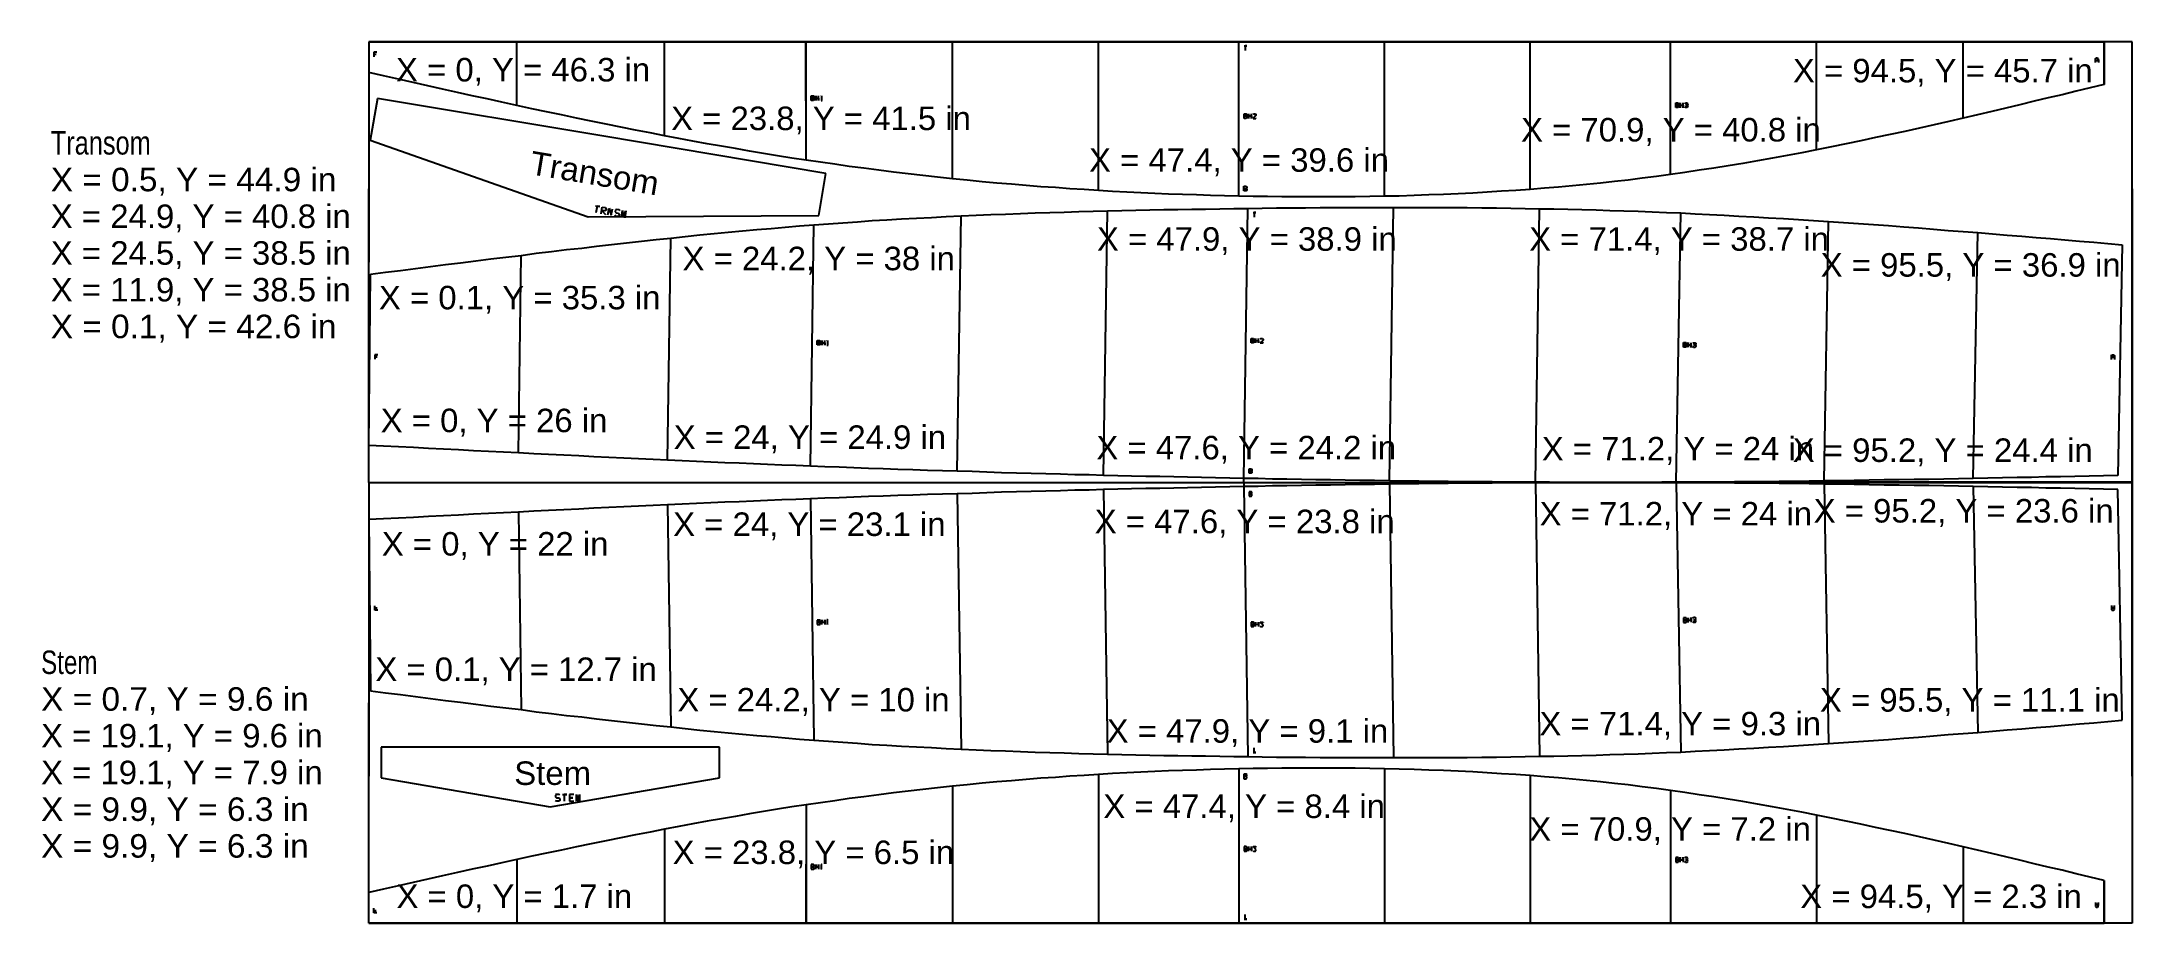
# Model space of a CAD drawing. Extents: x -18 to 96, y 0 to 48.
import ezdxf
from ezdxf.enums import TextEntityAlignment as Align

# ---------------------------------------------------------------- set-up
doc = ezdxf.new("R2010")
doc.units = 0
doc.layers.get('0').update_dxf_attribs({"linetype": 'CONTINUOUS'})
doc.styles.get("Standard").update_dxf_attribs({"font": 'ARIAL.SHX'})

msp = doc.modelspace()

# ---------------------------------------------------------------- texts
at = {"color": 7, "linetype": 'CONTINUOUS'}
for s, p, p2 in [('X = 0, Y = 46.3 in', (1.49, 45.84), (15.33, 45.84)), ('X = 94.5, Y = 45.7 in', (77.54, 45.79), (93.86, 45.79)), ('X = 23.8, Y = 41.5 in', (16.47, 43.19), (32.79, 43.19)), ('X = 70.9, Y = 40.8 in', (62.74, 42.57), (79.06, 42.57)), ('Transom', (-17.3, 41.86), (-11.86, 41.86)), ('X = 47.4, Y = 39.6 in', (39.22, 40.92), (55.55, 40.92)), ('X = 0.5, Y = 44.9 in', (-17.3, 39.86), (-1.75, 39.86)), ('X = 24.9, Y = 40.8 in', (-17.3, 37.86), (-0.97, 37.86)), ('X = 47.9, Y = 38.9 in', (39.65, 36.62), (55.97, 36.62)), ('X = 71.4, Y = 38.7 in', (63.18, 36.62), (79.5, 36.62)), ('X = 24.5, Y = 38.5 in', (-17.3, 35.86), (-0.97, 35.86)), ('X = 24.2, Y = 38 in', (17.09, 35.56), (31.92, 35.56)), ('X = 95.5, Y = 36.9 in', (79.05, 35.21), (95.38, 35.21)), ('X = 11.9, Y = 38.5 in', (-17.3, 33.86), (-0.97, 33.86)), ('X = 0.1, Y = 35.3 in', (0.56, 33.43), (15.89, 33.43)), ('X = 0.1, Y = 42.6 in', (-17.3, 31.86), (-1.75, 31.86)), ('X = 0, Y = 26 in', (0.66, 26.74), (13, 26.74)), ('X = 24, Y = 24.9 in', (16.61, 25.83), (31.44, 25.83)), ('X = 47.6, Y = 24.2 in', (39.62, 25.26), (55.94, 25.26)), ('X = 71.2, Y = 24 in', (63.87, 25.2), (78.69, 25.2)), ('X = 95.2, Y = 24.4 in', (77.53, 25.12), (93.86, 25.12)), ('X = 71.2, Y = 24 in', (63.75, 21.66), (78.58, 21.66)), ('X = 95.2, Y = 23.6 in', (78.67, 21.82), (95, 21.82)), ('X = 24, Y = 23.1 in', (16.58, 21.09), (31.41, 21.09)), ('X = 47.6, Y = 23.8 in', (39.53, 21.24), (55.86, 21.24)), ('X = 0, Y = 22 in', (0.72, 20.02), (13.06, 20.02)), ('Stem', (-17.83, 13.57), (-14.76, 13.57)), ('X = 0.1, Y = 12.7 in', (0.37, 13.19), (15.69, 13.19)), ('X = 0.7, Y = 9.6 in', (-17.83, 11.57), (-3.26, 11.57)), ('X = 24.2, Y = 10 in', (16.81, 11.53), (31.63, 11.53)), ('X = 95.5, Y = 11.1 in', (79.01, 11.52), (95.33, 11.52)), ('X = 71.4, Y = 9.3 in', (63.74, 10.23), (79.07, 10.23)), ('X = 19.1, Y = 9.6 in', (-17.83, 9.57), (-2.5, 9.57)), ('X = 47.9, Y = 9.1 in', (40.18, 9.83), (55.51, 9.83)), ('X = 19.1, Y = 7.9 in', (-17.83, 7.57), (-2.5, 7.57)), ('Stem', (7.93, 7.53), (12.11, 7.53)), ('X = 9.9, Y = 6.3 in', (-17.83, 5.57), (-3.26, 5.57)), ('X = 47.4, Y = 8.4 in', (40, 5.73), (55.33, 5.73)), ('X = 70.9, Y = 7.2 in', (63.19, 4.49), (78.52, 4.49)), ('X = 9.9, Y = 6.3 in', (-17.83, 3.57), (-3.26, 3.57)), ('X = 23.8, Y = 6.5 in', (16.55, 3.22), (31.88, 3.22)), ('X = 0, Y = 1.7 in', (1.52, 0.83), (14.35, 0.83)), ('X = 94.5, Y = 2.3 in', (77.94, 0.82), (93.27, 0.82))]:
    msp.add_text(s, height=1.28, dxfattribs=at).set_placement(p, p2, align=Align.FIT)
msp.add_text('Transom', height=1.28, rotation=-9.53, dxfattribs=at).set_placement((8.71, 40.8), (15.68, 39.63), align=Align.FIT)

# ---------------------------------------------------------------- linework, layer by layer
for p, q in [((0.01, 48), (0.01, 48)), ((0.01, 48), (0.81, 48)), ((0.81, 48), (1.61, 48)), ((1.61, 48), (2.42, 48)), ((2.42, 48), (3.22, 48)), ((3.22, 48), (4.03, 48)), ((4.03, 48), (4.83, 48)), ((4.83, 48), (5.64, 48)), ((5.64, 48), (6.45, 48)), ((6.45, 48), (7.26, 48)), ((7.26, 48), (8.07, 48)), ((8.07, 44.53), (8.07, 48)), ((8.07, 48), (8.07, 48)), ((8.07, 48), (8.07, 48)), ((8.07, 48), (8.88, 48)), ((8.88, 48), (9.69, 48)), ((9.69, 48), (10.5, 48)), ((10.5, 48), (11.31, 48)), ((11.31, 48), (12.12, 48)), ((12.12, 48), (12.93, 48)), ((12.93, 48), (13.73, 48)), ((13.73, 48), (14.53, 48)), ((14.53, 48), (15.32, 48)), ((15.32, 48), (16.11, 48)), ((16.11, 42.88), (16.11, 48)), ((16.11, 48), (16.11, 48)), ((16.11, 48), (16.11, 48)), ((16.11, 48), (16.89, 48)), ((16.89, 48), (17.66, 48)), ((17.66, 48), (18.44, 48)), ((18.44, 48), (19.2, 48)), ((19.2, 48), (19.97, 48)), ((19.97, 48), (20.73, 48)), ((20.73, 48), (21.5, 48)), ((21.5, 48), (22.27, 48)), ((22.27, 48), (23.04, 48)), ((23.04, 48), (23.81, 48)), ((23.82, 41.55), (23.81, 48)), ((23.81, 48), (23.81, 48)), ((23.81, 48), (23.81, 48)), ((23.81, 48), (24.59, 48)), ((24.59, 48), (25.38, 48)), ((25.38, 48), (26.17, 48)), ((26.17, 48), (26.97, 48)), ((26.97, 48), (27.76, 48)), ((27.76, 48), (28.57, 48)), ((28.57, 48), (29.37, 48)), ((29.37, 48), (30.17, 48)), ((30.17, 48), (30.98, 48)), ((30.98, 48), (31.78, 48)), ((31.78, 40.54), (31.78, 48)), ((31.78, 48), (31.78, 48)), ((31.78, 48), (31.78, 48)), ((31.78, 48), (32.59, 48)), ((32.59, 48), (33.39, 48)), ((33.39, 48), (34.2, 48)), ((34.2, 48), (35, 48)), ((35, 48), (35.8, 48)), ((35.8, 48), (36.59, 48)), ((36.59, 48), (37.39, 48)), ((37.39, 48), (38.17, 48)), ((38.17, 48), (38.95, 48)), ((38.95, 48), (39.73, 48)), ((39.73, 39.9), (39.73, 48)), ((39.73, 48), (39.73, 48)), ((39.73, 48), (39.73, 48)), ((39.73, 48), (40.51, 48)), ((40.51, 48), (41.27, 48)), ((41.27, 48), (42.03, 48)), ((42.03, 48), (42.79, 48)), ((42.79, 48), (43.55, 48)), ((43.55, 48), (44.31, 48)), ((44.31, 48), (45.07, 48)), ((45.07, 48), (45.83, 48)), ((45.83, 48), (46.6, 48)), ((46.6, 48), (47.37, 48)), ((47.37, 39.6), (47.37, 48)), ((47.37, 48), (47.37, 48)), ((47.37, 48), (47.37, 48)), ((47.37, 48), (48.15, 48)), ((48.15, 48), (48.93, 48)), ((48.93, 48), (49.72, 48)), ((49.72, 48), (50.51, 48)), ((50.51, 48), (51.3, 48)), ((51.3, 48), (52.1, 48)), ((52.1, 48), (52.9, 48)), ((52.9, 48), (53.7, 48)), ((53.7, 48), (54.5, 48)), ((54.5, 48), (55.31, 48)), ((55.31, 39.59), (55.31, 48)), ((55.31, 48), (55.31, 48)), ((55.31, 48), (55.31, 48)), ((55.31, 48), (56.11, 48)), ((56.11, 48), (56.91, 48)), ((56.91, 48), (57.72, 48)), ((57.72, 48), (58.52, 48)), ((58.52, 48), (59.31, 48)), ((59.31, 48), (60.11, 48)), ((60.11, 48), (60.9, 48)), ((60.9, 48), (61.68, 48)), ((61.68, 48), (62.47, 48)), ((62.47, 48), (63.24, 48)), ((63.24, 39.96), (63.24, 48)), ((63.24, 48), (63.24, 48)), ((63.24, 48), (63.24, 48)), ((63.24, 48), (64.01, 48)), ((64.01, 48), (64.78, 48)), ((64.78, 48), (65.54, 48)), ((65.54, 48), (66.3, 48)), ((66.3, 48), (67.06, 48)), ((67.06, 48), (67.82, 48)), ((67.82, 48), (68.58, 48)), ((68.58, 48), (69.34, 48)), ((69.34, 48), (70.11, 48)), ((70.11, 48), (70.88, 48)), ((70.88, 40.77), (70.88, 48)), ((70.88, 48), (70.88, 48)), ((70.88, 48), (70.88, 48)), ((70.88, 48), (71.66, 48)), ((71.66, 48), (72.44, 48)), ((72.44, 48), (73.23, 48)), ((73.23, 48), (74.02, 48)), ((74.02, 48), (74.82, 48)), ((74.82, 48), (75.61, 48)), ((75.61, 48), (76.42, 48)), ((76.42, 48), (77.22, 48)), ((77.22, 48), (78.02, 48)), ((78.02, 48), (78.83, 48)), ((78.83, 42.12), (78.83, 48)), ((78.83, 48), (78.83, 48)), ((78.83, 48), (78.83, 48)), ((78.83, 48), (79.64, 48)), ((79.64, 48), (80.44, 48)), ((80.44, 48), (81.24, 48)), ((81.24, 48), (82.05, 48)), ((82.05, 48), (82.85, 48)), ((82.85, 48), (83.64, 48)), ((83.64, 48), (84.44, 48)), ((84.44, 48), (85.23, 48)), ((85.23, 48), (86.01, 48)), ((86.01, 48), (86.8, 48)), ((86.8, 43.84), (86.8, 48)), ((86.8, 48), (86.8, 48)), ((86.8, 48), (86.8, 48)), ((86.8, 48), (87.58, 48)), ((87.58, 48), (88.36, 47.99)), ((88.36, 47.99), (89.13, 47.99)), ((89.13, 47.99), (89.9, 48)), ((89.9, 48), (90.67, 48)), ((90.67, 48), (91.43, 48)), ((91.43, 48), (92.19, 48)), ((92.19, 48), (92.96, 48)), ((92.96, 48), (93.72, 48)), ((93.72, 48), (94.48, 48)), ((94.48, 48), (94.48, 48)), ((94.48, 48), (94.48, 45.68)), ((0.44, 47.44), (0.28, 47.44)), ((0.28, 47.44), (0.29, 47.31)), ((0.29, 47.31), (0.41, 47.32)), ((0.41, 47.32), (0.29, 47.31)), ((0.29, 47.31), (0.29, 47.19)), ((47.66, 47.78), (47.81, 47.78)), ((47.81, 47.78), (47.72, 47.78)), ((47.72, 47.78), (47.72, 47.53)), ((94.01, 47.09), (94.04, 47.12)), ((94.01, 46.87), (94.01, 47.09)), ((94.17, 46.99), (94.01, 46.99)), ((94.01, 46.99), (94.17, 46.99)), ((94.04, 47.12), (94.13, 47.12)), ((94.13, 47.12), (94.16, 47.08)), ((94.16, 47.08), (94.17, 46.99)), ((94.17, 46.99), (94.17, 46.87)), ((0.81, 46.14), (0.01, 46.32)), ((1.62, 45.96), (0.81, 46.14)), ((2.42, 45.78), (1.62, 45.96)), ((3.22, 45.6), (2.42, 45.78)), ((4.03, 45.42), (3.22, 45.6)), ((94.48, 45.67), (93.72, 45.49)), ((94.48, 45.68), (94.48, 45.68)), ((0.48, 44.92), (0.09, 42.64)), ((12.69, 42.87), (0.48, 44.92)), ((4.84, 45.24), (4.03, 45.42)), ((5.64, 45.06), (4.84, 45.24)), ((6.45, 44.89), (5.64, 45.06)), ((7.26, 44.71), (6.45, 44.89)), ((8.07, 44.53), (7.26, 44.71)), ((8.88, 44.35), (8.07, 44.53)), ((8.07, 44.53), (8.07, 44.53)), ((8.07, 44.53), (8.07, 44.53)), ((24.1, 44.81), (24.1, 45.06)), ((24.1, 45.06), (24.22, 45.06)), ((24.22, 44.93), (24.1, 44.93)), ((24.1, 44.93), (24.22, 44.93)), ((24.22, 44.81), (24.1, 44.81)), ((24.22, 45.06), (24.25, 45.03)), ((24.25, 44.96), (24.22, 44.93)), ((24.22, 44.93), (24.25, 44.9)), ((24.25, 44.84), (24.22, 44.81)), ((24.25, 45.03), (24.25, 44.96)), ((24.25, 44.9), (24.25, 44.84)), ((24.34, 45.06), (24.34, 44.81)), ((24.34, 44.81), (24.34, 44.93)), ((24.34, 44.93), (24.5, 44.93)), ((24.5, 44.81), (24.5, 45.05)), ((24.5, 44.93), (24.5, 44.81)), ((24.63, 45.03), (24.66, 45.06)), ((24.66, 44.81), (24.63, 44.81)), ((24.63, 44.81), (24.69, 44.81)), ((24.66, 45.06), (24.66, 44.81)), ((71.16, 44.42), (71.16, 44.67)), ((71.16, 44.67), (71.29, 44.67)), ((71.29, 44.54), (71.16, 44.54)), ((71.16, 44.54), (71.29, 44.54)), ((71.29, 44.42), (71.16, 44.42)), ((71.29, 44.67), (71.32, 44.63)), ((71.32, 44.57), (71.29, 44.54)), ((71.29, 44.54), (71.32, 44.51)), ((71.32, 44.44), (71.29, 44.42)), ((71.32, 44.63), (71.32, 44.57)), ((71.32, 44.51), (71.32, 44.44)), ((71.41, 44.67), (71.41, 44.41)), ((71.41, 44.41), (71.41, 44.54)), ((71.41, 44.54), (71.57, 44.54)), ((71.57, 44.41), (71.57, 44.67)), ((71.57, 44.54), (71.57, 44.41)), ((71.66, 44.63), (71.69, 44.67)), ((71.69, 44.42), (71.66, 44.44)), ((71.69, 44.67), (71.79, 44.67)), ((71.78, 44.54), (71.69, 44.54)), ((71.69, 44.54), (71.78, 44.54)), ((71.79, 44.42), (71.69, 44.42)), ((71.81, 44.57), (71.78, 44.54)), ((71.78, 44.54), (71.81, 44.51)), ((71.79, 44.67), (71.82, 44.63)), ((71.82, 44.45), (71.79, 44.42)), ((71.82, 44.63), (71.81, 44.57)), ((71.81, 44.51), (71.82, 44.45)), ((89.13, 44.39), (88.36, 44.2)), ((89.9, 44.57), (89.13, 44.39)), ((90.67, 44.76), (89.9, 44.57)), ((91.43, 44.94), (90.67, 44.76)), ((92.19, 45.12), (91.43, 44.94)), ((92.96, 45.31), (92.19, 45.12)), ((93.72, 45.49), (92.96, 45.31)), ((9.69, 44.18), (8.88, 44.35)), ((10.5, 44.02), (9.69, 44.18)), ((11.32, 43.84), (10.5, 44.02)), ((12.12, 43.68), (11.32, 43.84)), ((12.93, 43.51), (12.12, 43.68)), ((13.73, 43.35), (12.93, 43.51)), ((14.53, 43.19), (13.73, 43.35)), ((47.78, 43.96), (47.65, 43.96)), ((47.65, 43.96), (47.78, 43.96)), ((47.66, 43.83), (47.66, 44.08)), ((47.66, 44.08), (47.78, 44.08)), ((47.78, 43.83), (47.66, 43.83)), ((47.78, 44.08), (47.81, 44.05)), ((47.81, 43.99), (47.78, 43.96)), ((47.78, 43.96), (47.81, 43.92)), ((47.81, 43.86), (47.78, 43.83)), ((47.81, 44.05), (47.81, 43.99)), ((47.81, 43.92), (47.81, 43.86)), ((47.9, 44.08), (47.91, 43.83)), ((47.91, 43.83), (47.9, 43.96)), ((47.9, 43.96), (48.06, 43.96)), ((48.06, 43.83), (48.06, 44.08)), ((48.06, 43.96), (48.06, 43.83)), ((48.15, 44.05), (48.18, 44.08)), ((48.28, 43.96), (48.16, 43.83)), ((48.16, 43.83), (48.31, 43.83)), ((48.18, 44.08), (48.28, 44.08)), ((48.28, 44.08), (48.31, 44.05)), ((48.31, 43.99), (48.28, 43.96)), ((48.31, 44.05), (48.31, 43.99)), ((48.31, 43.83), (48.31, 43.86)), ((84.43, 43.3), (83.64, 43.12)), ((85.23, 43.48), (84.43, 43.3)), ((86.02, 43.66), (85.23, 43.48)), ((86.8, 43.84), (86.02, 43.66)), ((87.58, 44.02), (86.8, 43.84)), ((86.8, 43.84), (86.8, 43.84)), ((86.8, 43.84), (86.8, 43.84)), ((88.36, 44.2), (87.58, 44.02)), ((0.09, 42.64), (11.95, 38.46)), ((24.9, 40.82), (12.69, 42.87)), ((15.32, 43.04), (14.53, 43.19)), ((16.11, 42.88), (15.32, 43.04)), ((16.89, 42.73), (16.11, 42.88)), ((16.11, 42.88), (16.11, 42.88)), ((16.11, 42.88), (16.11, 42.88)), ((17.66, 42.59), (16.89, 42.73)), ((18.44, 42.44), (17.66, 42.59)), ((19.21, 42.31), (18.44, 42.44)), ((19.97, 42.18), (19.21, 42.31)), ((20.74, 42.05), (19.97, 42.18)), ((78.83, 42.12), (78.03, 41.96)), ((79.64, 42.28), (78.83, 42.12)), ((78.83, 42.12), (78.83, 42.12)), ((78.83, 42.12), (78.83, 42.12)), ((80.44, 42.44), (79.64, 42.28)), ((81.24, 42.61), (80.44, 42.44)), ((82.04, 42.78), (81.24, 42.61)), ((82.84, 42.95), (82.04, 42.78)), ((83.64, 43.12), (82.84, 42.95)), ((21.5, 41.92), (20.74, 42.05)), ((22.27, 41.79), (21.5, 41.92)), ((23.04, 41.67), (22.27, 41.79)), ((23.82, 41.55), (23.04, 41.67)), ((24.6, 41.44), (23.82, 41.55)), ((23.82, 41.55), (23.82, 41.55)), ((23.82, 41.55), (23.82, 41.55)), ((25.38, 41.33), (24.6, 41.44)), ((26.17, 41.21), (25.38, 41.33)), ((26.97, 41.11), (26.17, 41.21)), ((27.77, 41), (26.97, 41.11)), ((28.57, 40.9), (27.77, 41)), ((72.44, 41), (71.66, 40.88)), ((73.23, 41.12), (72.44, 41)), ((74.02, 41.25), (73.23, 41.12)), ((74.82, 41.38), (74.02, 41.25)), ((75.62, 41.52), (74.82, 41.38)), ((76.42, 41.67), (75.62, 41.52)), ((77.22, 41.81), (76.42, 41.67)), ((78.03, 41.96), (77.22, 41.81)), ((24.51, 38.54), (24.9, 40.82)), ((29.37, 40.81), (28.57, 40.9)), ((30.17, 40.72), (29.37, 40.81)), ((30.98, 40.63), (30.17, 40.72)), ((31.78, 40.54), (30.98, 40.63)), ((32.59, 40.46), (31.78, 40.54)), ((31.78, 40.54), (31.78, 40.54)), ((31.78, 40.54), (31.78, 40.54)), ((33.4, 40.38), (32.59, 40.46)), ((34.2, 40.31), (33.4, 40.38)), ((35, 40.24), (34.2, 40.31)), ((35.8, 40.18), (35, 40.24)), ((36.6, 40.11), (35.8, 40.18)), ((37.39, 40.06), (36.6, 40.11)), ((38.17, 40), (37.39, 40.06)), ((38.96, 39.95), (38.17, 40)), ((39.73, 39.9), (38.96, 39.95)), ((40.5, 39.85), (39.73, 39.9)), ((39.73, 39.9), (39.73, 39.9)), ((39.73, 39.9), (39.73, 39.9)), ((41.27, 39.81), (40.5, 39.85)), ((47.65, 39.88), (47.65, 40.13)), ((47.65, 40.13), (47.78, 40.13)), ((47.78, 40), (47.65, 40)), ((47.65, 40), (47.78, 40)), ((47.78, 39.88), (47.65, 39.88)), ((47.78, 40.13), (47.81, 40.1)), ((47.81, 40.03), (47.78, 40)), ((47.78, 40), (47.81, 39.97)), ((47.81, 39.91), (47.78, 39.88)), ((47.81, 40.1), (47.81, 40.03)), ((47.81, 39.97), (47.81, 39.91)), ((61.68, 39.86), (60.9, 39.81)), ((62.46, 39.9), (61.68, 39.86)), ((63.24, 39.96), (62.46, 39.9)), ((64.01, 40.02), (63.24, 39.96)), ((63.24, 39.96), (63.24, 39.96)), ((63.24, 39.96), (63.24, 39.96)), ((64.78, 40.08), (64.01, 40.02)), ((65.54, 40.15), (64.78, 40.08)), ((66.3, 40.23), (65.54, 40.15)), ((67.06, 40.3), (66.3, 40.23)), ((67.82, 40.39), (67.06, 40.3)), ((68.57, 40.47), (67.82, 40.39)), ((69.34, 40.57), (68.57, 40.47)), ((70.11, 40.66), (69.34, 40.57)), ((70.88, 40.77), (70.11, 40.66)), ((71.66, 40.88), (70.88, 40.77)), ((70.88, 40.77), (70.88, 40.77)), ((70.88, 40.77), (70.88, 40.77)), ((12.35, 39.07), (12.58, 39.03)), ((12.44, 39.05), (12.38, 38.68)), ((12.58, 39.03), (12.44, 39.05)), ((12.66, 38.64), (12.72, 39)), ((12.87, 38.79), (12.69, 38.82)), ((12.69, 38.82), (12.89, 38.6)), ((12.72, 39), (12.9, 38.97)), ((12.93, 38.83), (12.87, 38.79)), ((12.9, 38.97), (12.94, 38.92)), ((12.94, 38.92), (12.93, 38.83)), ((13.03, 38.58), (13.09, 38.94)), ((13.09, 38.94), (13.21, 38.55)), ((13.21, 38.55), (13.27, 38.91)), ((13.45, 38.84), (13.43, 38.74)), ((13.43, 38.74), (13.48, 38.69)), ((13.51, 38.87), (13.45, 38.84)), ((13.64, 38.85), (13.51, 38.87)), ((13.68, 38.8), (13.64, 38.85)), ((13.77, 38.45), (13.83, 38.82)), ((13.83, 38.82), (13.86, 38.44)), ((13.86, 38.44), (14.01, 38.79)), ((14.01, 38.79), (13.95, 38.42)), ((36.28, 38.68), (37.08, 38.71)), ((37.08, 38.71), (37.87, 38.73)), ((37.87, 38.73), (38.67, 38.76)), ((38.67, 38.76), (39.45, 38.77)), ((39.45, 38.77), (40.23, 38.8)), ((40.01, 24.39), (40.23, 38.79)), ((40.23, 38.8), (41, 38.82)), ((40.23, 38.8), (40.23, 38.8)), ((40.23, 38.8), (40.23, 38.8)), ((41, 38.82), (41.77, 38.83)), ((42.04, 39.78), (41.27, 39.81)), ((41.77, 38.83), (42.53, 38.84)), ((42.8, 39.74), (42.04, 39.78)), ((42.53, 38.84), (43.29, 38.86)), ((43.55, 39.71), (42.8, 39.74)), ((43.29, 38.86), (44.05, 38.87)), ((44.31, 39.68), (43.55, 39.71)), ((44.05, 38.87), (44.81, 38.88)), ((45.07, 39.66), (44.31, 39.68)), ((44.81, 38.88), (45.57, 38.89)), ((45.84, 39.63), (45.07, 39.66)), ((45.57, 38.89), (46.34, 38.91)), ((46.6, 39.61), (45.84, 39.63)), ((46.34, 38.91), (47.1, 38.92)), ((47.37, 39.6), (46.6, 39.61)), ((47.1, 38.92), (47.87, 38.93)), ((48.15, 39.58), (47.37, 39.6)), ((47.37, 39.6), (47.37, 39.6)), ((47.37, 39.6), (47.37, 39.6)), ((47.65, 24.22), (47.87, 38.93)), ((47.87, 38.93), (48.65, 38.94)), ((47.87, 38.93), (47.87, 38.93)), ((47.87, 38.93), (47.87, 38.93)), ((48.93, 39.57), (48.15, 39.58)), ((48.15, 38.7), (48.31, 38.7)), ((48.31, 38.7), (48.21, 38.7)), ((48.21, 38.7), (48.21, 38.45)), ((48.65, 38.94), (49.43, 38.95)), ((49.72, 39.56), (48.93, 39.57)), ((49.43, 38.95), (50.22, 38.95)), ((50.51, 39.55), (49.72, 39.56)), ((50.22, 38.95), (51.01, 38.96)), ((51.3, 39.55), (50.51, 39.55)), ((51.01, 38.96), (51.8, 38.97)), ((52.1, 39.55), (51.3, 39.55)), ((51.8, 38.97), (52.6, 38.97)), ((52.9, 39.55), (52.1, 39.55)), ((52.6, 38.97), (53.4, 38.98)), ((53.7, 39.56), (52.9, 39.55)), ((53.4, 38.98), (54.2, 38.98)), ((54.51, 39.57), (53.7, 39.56)), ((54.2, 38.98), (55, 38.98)), ((55.31, 39.59), (54.51, 39.57)), ((55, 38.98), (55.8, 38.98)), ((56.11, 39.6), (55.31, 39.59)), ((55.31, 39.59), (55.31, 39.59)), ((55.31, 39.59), (55.31, 39.59)), ((55.58, 24.09), (55.8, 38.98)), ((55.8, 38.98), (55.8, 38.98)), ((55.8, 38.98), (55.8, 38.98)), ((55.8, 38.98), (56.61, 38.98)), ((56.92, 39.63), (56.11, 39.6)), ((56.61, 38.98), (57.41, 38.98)), ((57.72, 39.66), (56.92, 39.63)), ((57.41, 38.98), (58.21, 38.97)), ((58.52, 39.69), (57.72, 39.66)), ((58.21, 38.97), (59.01, 38.97)), ((59.32, 39.72), (58.52, 39.69)), ((59.01, 38.97), (59.81, 38.97)), ((60.11, 39.76), (59.32, 39.72)), ((59.81, 38.97), (60.61, 38.96)), ((60.9, 39.81), (60.11, 39.76)), ((60.61, 38.96), (61.4, 38.95)), ((61.4, 38.95), (62.19, 38.94)), ((62.19, 38.94), (62.97, 38.92)), ((62.97, 38.92), (63.75, 38.91)), ((63.52, 24.02), (63.75, 38.91)), ((63.75, 38.91), (63.75, 38.91)), ((63.75, 38.91), (63.75, 38.91)), ((63.75, 38.91), (64.52, 38.9)), ((64.52, 38.9), (65.29, 38.88)), ((65.29, 38.88), (66.05, 38.86)), ((66.05, 38.86), (66.82, 38.84)), ((66.82, 38.84), (67.58, 38.82)), ((67.58, 38.82), (68.34, 38.8)), ((68.34, 38.8), (69.11, 38.77)), ((69.11, 38.77), (69.88, 38.74)), ((69.88, 38.74), (70.65, 38.71)), ((70.65, 38.71), (71.43, 38.68)), ((11.95, 38.46), (24.51, 38.54)), ((13.44, 38.51), (13.4, 38.56)), ((13.58, 38.48), (13.44, 38.51)), ((13.48, 38.69), (13.61, 38.67)), ((13.64, 38.52), (13.58, 38.48)), ((13.61, 38.67), (13.65, 38.61)), ((13.65, 38.61), (13.64, 38.52)), ((18.03, 37.48), (18.81, 37.56)), ((18.81, 37.56), (19.58, 37.63)), ((19.58, 37.63), (20.35, 37.7)), ((20.35, 37.7), (21.13, 37.77)), ((21.13, 37.77), (21.91, 37.84)), ((21.91, 37.84), (22.68, 37.91)), ((22.68, 37.91), (23.46, 37.97)), ((23.46, 37.97), (24.24, 38.03)), ((24.05, 24.89), (24.24, 38.03)), ((24.24, 38.03), (25.03, 38.09)), ((24.24, 38.03), (24.24, 38.03)), ((24.24, 38.03), (24.24, 38.03)), ((25.03, 38.09), (25.82, 38.15)), ((25.82, 38.15), (26.62, 38.2)), ((26.62, 38.2), (27.41, 38.26)), ((27.41, 38.26), (28.22, 38.3)), ((28.22, 38.3), (29.02, 38.35)), ((29.02, 38.35), (29.83, 38.4)), ((29.83, 38.4), (30.64, 38.44)), ((30.64, 38.44), (31.45, 38.48)), ((31.45, 38.48), (32.26, 38.52)), ((32.05, 24.61), (32.26, 38.52)), ((32.26, 38.52), (33.07, 38.56)), ((32.26, 38.52), (32.26, 38.52)), ((32.26, 38.52), (32.26, 38.52)), ((33.07, 38.56), (33.87, 38.59)), ((33.87, 38.59), (34.68, 38.62)), ((34.68, 38.62), (35.49, 38.65)), ((35.49, 38.65), (36.28, 38.68)), ((71.19, 24.01), (71.43, 38.68)), ((71.43, 38.68), (71.43, 38.68)), ((71.43, 38.68), (71.43, 38.68)), ((71.43, 38.68), (72.21, 38.64)), ((72.21, 38.64), (73, 38.6)), ((73, 38.6), (73.8, 38.56)), ((73.8, 38.56), (74.6, 38.51)), ((74.6, 38.51), (75.41, 38.47)), ((75.41, 38.47), (76.21, 38.42)), ((76.21, 38.42), (77.03, 38.38)), ((77.03, 38.38), (77.84, 38.33)), ((77.84, 38.33), (78.66, 38.27)), ((78.66, 38.27), (79.48, 38.22)), ((79.24, 24.09), (79.48, 38.22)), ((79.48, 38.22), (79.48, 38.22)), ((79.48, 38.22), (79.48, 38.22)), ((79.48, 38.22), (80.3, 38.16)), ((80.3, 38.16), (81.11, 38.11)), ((81.11, 38.11), (81.93, 38.05)), ((81.93, 38.05), (82.75, 37.99)), ((82.75, 37.99), (83.57, 37.93)), ((83.57, 37.93), (84.38, 37.87)), ((84.38, 37.87), (85.19, 37.8)), ((85.19, 37.8), (86, 37.73)), ((86, 37.73), (86.81, 37.67)), ((86.81, 37.67), (87.61, 37.61)), ((87.36, 24.22), (87.61, 37.61)), ((87.61, 37.61), (87.61, 37.61)), ((87.61, 37.61), (87.61, 37.61)), ((87.61, 37.61), (88.41, 37.54)), ((8.3, 36.37), (9.12, 36.48)), ((9.12, 36.48), (9.95, 36.58)), ((9.95, 36.58), (10.77, 36.68)), ((10.77, 36.68), (11.6, 36.77)), ((11.6, 36.77), (12.41, 36.87)), ((12.41, 36.87), (13.23, 36.96)), ((13.23, 36.96), (14.04, 37.05)), ((14.04, 37.05), (14.85, 37.14)), ((14.85, 37.14), (15.66, 37.23)), ((15.66, 37.23), (16.45, 37.31)), ((16.28, 25.22), (16.45, 37.31)), ((16.45, 37.31), (17.24, 37.4)), ((16.45, 37.31), (16.45, 37.31)), ((16.45, 37.31), (16.45, 37.31)), ((17.24, 37.4), (18.03, 37.48)), ((88.41, 37.54), (89.2, 37.47)), ((89.2, 37.47), (90, 37.41)), ((90, 37.41), (90.78, 37.34)), ((90.78, 37.34), (91.57, 37.28)), ((91.57, 37.28), (92.35, 37.21)), ((92.35, 37.21), (93.14, 37.14)), ((93.14, 37.14), (93.92, 37.08)), ((93.92, 37.08), (94.69, 37.01)), ((94.69, 37.01), (95.47, 36.94)), ((95.47, 36.94), (95.22, 24.38)), ((95.47, 36.94), (95.47, 36.94)), ((0.01, 26.02), (0.11, 35.35)), ((0.01, 26.02), (0.11, 35.35)), ((0.11, 35.35), (0.92, 35.45)), ((0.11, 35.35), (0.11, 35.35)), ((0.92, 35.45), (1.74, 35.55)), ((1.74, 35.55), (2.55, 35.66)), ((2.55, 35.66), (3.37, 35.76)), ((3.37, 35.76), (4.19, 35.87)), ((4.19, 35.87), (5.01, 35.97)), ((5.01, 35.97), (5.83, 36.07)), ((5.83, 36.07), (6.65, 36.18)), ((6.65, 36.18), (7.47, 36.28)), ((7.47, 36.28), (8.3, 36.37)), ((8.16, 25.61), (8.3, 36.37)), ((8.3, 36.37), (8.3, 36.37)), ((8.3, 36.37), (8.3, 36.37)), ((0.5, 30.96), (0.34, 30.96)), ((0.34, 30.96), (0.34, 30.84)), ((0.34, 30.84), (0.46, 30.84)), ((0.46, 30.84), (0.34, 30.84)), ((0.34, 30.84), (0.34, 30.71)), ((24.42, 31.49), (24.42, 31.74)), ((24.42, 31.74), (24.55, 31.74)), ((24.55, 31.61), (24.42, 31.61)), ((24.42, 31.61), (24.55, 31.61)), ((24.55, 31.49), (24.42, 31.49)), ((24.55, 31.74), (24.58, 31.71)), ((24.58, 31.64), (24.55, 31.61)), ((24.55, 31.61), (24.58, 31.58)), ((24.58, 31.52), (24.55, 31.49)), ((24.58, 31.71), (24.58, 31.64)), ((24.58, 31.58), (24.58, 31.52)), ((24.68, 31.73), (24.67, 31.48)), ((24.67, 31.48), (24.68, 31.61)), ((24.68, 31.61), (24.83, 31.61)), ((24.83, 31.48), (24.83, 31.73)), ((24.83, 31.61), (24.83, 31.48)), ((24.98, 31.48), (24.95, 31.48)), ((24.95, 31.48), (25.02, 31.48)), ((24.96, 31.7), (24.99, 31.73)), ((24.99, 31.73), (24.98, 31.48)), ((48.04, 31.6), (48.04, 31.85)), ((48.04, 31.85), (48.17, 31.85)), ((48.16, 31.73), (48.04, 31.73)), ((48.04, 31.73), (48.16, 31.73)), ((48.16, 31.6), (48.04, 31.6)), ((48.2, 31.76), (48.16, 31.73)), ((48.16, 31.73), (48.2, 31.7)), ((48.2, 31.63), (48.16, 31.6)), ((48.17, 31.85), (48.2, 31.82)), ((48.2, 31.82), (48.2, 31.76)), ((48.2, 31.7), (48.2, 31.63)), ((48.29, 31.85), (48.29, 31.6)), ((48.29, 31.6), (48.29, 31.73)), ((48.29, 31.73), (48.45, 31.72)), ((48.45, 31.6), (48.45, 31.85)), ((48.45, 31.72), (48.45, 31.6)), ((48.54, 31.82), (48.57, 31.85)), ((48.66, 31.72), (48.54, 31.6)), ((48.54, 31.6), (48.7, 31.6)), ((48.57, 31.85), (48.67, 31.85)), ((48.7, 31.75), (48.66, 31.72)), ((48.67, 31.85), (48.7, 31.81)), ((48.7, 31.81), (48.7, 31.75)), ((48.7, 31.6), (48.7, 31.63)), ((71.59, 31.37), (71.59, 31.62)), ((71.59, 31.62), (71.72, 31.62)), ((71.72, 31.49), (71.59, 31.5)), ((71.59, 31.5), (71.72, 31.49)), ((71.72, 31.37), (71.59, 31.37)), ((71.72, 31.62), (71.75, 31.59)), ((71.75, 31.52), (71.72, 31.49)), ((71.72, 31.49), (71.75, 31.46)), ((71.75, 31.4), (71.72, 31.37)), ((71.75, 31.59), (71.75, 31.52)), ((71.75, 31.46), (71.75, 31.4)), ((71.84, 31.62), (71.84, 31.37)), ((71.84, 31.37), (71.84, 31.49)), ((71.84, 31.49), (72, 31.49)), ((72, 31.36), (72, 31.61)), ((72, 31.49), (72, 31.36)), ((72.09, 31.58), (72.12, 31.61)), ((72.12, 31.36), (72.09, 31.4)), ((72.12, 31.61), (72.22, 31.61)), ((72.22, 31.49), (72.12, 31.49)), ((72.12, 31.49), (72.22, 31.49)), ((72.22, 31.36), (72.12, 31.36)), ((72.22, 31.61), (72.25, 31.58)), ((72.25, 31.52), (72.22, 31.49)), ((72.22, 31.49), (72.25, 31.46)), ((72.25, 31.4), (72.22, 31.36)), ((72.25, 31.58), (72.25, 31.52)), ((72.25, 31.46), (72.25, 31.4)), ((94.88, 30.92), (94.91, 30.95)), ((94.88, 30.7), (94.88, 30.92)), ((95.04, 30.82), (94.88, 30.82)), ((94.88, 30.82), (95.04, 30.82)), ((94.91, 30.95), (95.01, 30.95)), ((95.01, 30.95), (95.04, 30.91)), ((95.04, 30.91), (95.04, 30.82)), ((95.04, 30.82), (95.04, 30.69)), ((0.82, 25.98), (0.01, 26.02)), ((0.01, 26.02), (0.01, 26.02)), ((1.63, 25.94), (0.82, 25.98)), ((2.45, 25.9), (1.63, 25.94)), ((3.26, 25.85), (2.45, 25.9)), ((4.08, 25.81), (3.26, 25.85)), ((4.89, 25.77), (4.08, 25.81)), ((5.71, 25.73), (4.89, 25.77)), ((6.53, 25.69), (5.71, 25.73)), ((7.35, 25.65), (6.53, 25.69)), ((8.16, 25.61), (7.35, 25.65)), ((8.99, 25.57), (8.16, 25.61)), ((8.16, 25.61), (8.16, 25.61)), ((8.16, 25.61), (8.16, 25.61)), ((9.8, 25.52), (8.99, 25.57)), ((10.63, 25.49), (9.8, 25.52)), ((11.45, 25.45), (10.63, 25.49)), ((12.26, 25.4), (11.45, 25.45)), ((13.07, 25.37), (12.26, 25.4)), ((13.89, 25.33), (13.07, 25.37)), ((14.69, 25.29), (13.89, 25.33)), ((15.49, 25.25), (14.69, 25.29)), ((16.28, 25.22), (15.49, 25.25)), ((17.07, 25.18), (16.28, 25.22)), ((16.28, 25.22), (16.28, 25.22)), ((16.28, 25.22), (16.28, 25.22)), ((17.85, 25.15), (17.07, 25.18)), ((18.63, 25.11), (17.85, 25.15)), ((19.4, 25.08), (18.63, 25.11)), ((20.18, 25.05), (19.4, 25.08)), ((20.95, 25.01), (20.18, 25.05)), ((21.71, 24.98), (20.95, 25.01)), ((22.49, 24.95), (21.71, 24.98)), ((23.26, 24.92), (22.49, 24.95)), ((24.05, 24.89), (23.26, 24.92)), ((24.83, 24.86), (24.05, 24.89)), ((24.05, 24.89), (24.05, 24.89)), ((24.05, 24.89), (24.05, 24.89)), ((25.62, 24.83), (24.83, 24.86)), ((26.41, 24.8), (25.62, 24.83)), ((27.21, 24.77), (26.41, 24.8)), ((28.01, 24.74), (27.21, 24.77)), ((28.82, 24.71), (28.01, 24.74)), ((29.62, 24.69), (28.82, 24.71)), ((30.43, 24.66), (29.62, 24.69)), ((31.24, 24.63), (30.43, 24.66)), ((32.05, 24.61), (31.24, 24.63)), ((32.85, 24.59), (32.05, 24.61)), ((32.05, 24.61), (32.05, 24.61)), ((32.05, 24.61), (32.05, 24.61)), ((33.66, 24.56), (32.85, 24.59)), ((34.46, 24.53), (33.66, 24.56)), ((35.27, 24.51), (34.46, 24.53)), ((36.07, 24.49), (35.27, 24.51)), ((36.86, 24.47), (36.07, 24.49)), ((37.66, 24.45), (36.86, 24.47)), ((38.44, 24.42), (37.66, 24.45)), ((39.23, 24.41), (38.44, 24.42)), ((40.01, 24.39), (39.23, 24.41)), ((40.78, 24.37), (40.01, 24.39)), ((40.01, 24.39), (40.01, 24.39)), ((40.01, 24.39), (40.01, 24.39)), ((41.54, 24.35), (40.78, 24.37)), ((42.31, 24.33), (41.54, 24.35)), ((43.07, 24.32), (42.31, 24.33)), ((43.83, 24.3), (43.07, 24.32)), ((44.59, 24.29), (43.83, 24.3)), ((45.34, 24.27), (44.59, 24.29)), ((46.11, 24.25), (45.34, 24.27)), ((46.88, 24.24), (46.11, 24.25)), ((47.65, 24.22), (46.88, 24.24)), ((48.42, 24.21), (47.65, 24.22)), ((47.65, 24.22), (47.65, 24.22)), ((47.65, 24.22), (47.65, 24.22)), ((47.93, 24.5), (47.93, 24.75)), ((47.93, 24.75), (48.06, 24.75)), ((48.06, 24.62), (47.93, 24.62)), ((47.93, 24.62), (48.06, 24.62)), ((48.05, 24.5), (47.93, 24.5)), ((48.09, 24.53), (48.05, 24.5)), ((48.06, 24.75), (48.09, 24.72)), ((48.09, 24.65), (48.06, 24.62)), ((48.06, 24.62), (48.09, 24.59)), ((48.09, 24.72), (48.09, 24.65)), ((48.09, 24.59), (48.09, 24.53)), ((49.2, 24.19), (48.42, 24.21)), ((49.99, 24.18), (49.2, 24.19)), ((50.78, 24.17), (49.99, 24.18)), ((51.57, 24.15), (50.78, 24.17)), ((52.37, 24.14), (51.57, 24.15)), ((53.17, 24.12), (52.37, 24.14)), ((53.97, 24.11), (53.17, 24.12)), ((54.77, 24.1), (53.97, 24.11)), ((54.77, 23.9), (53.97, 23.89)), ((55.58, 24.09), (54.77, 24.1)), ((55.58, 23.91), (54.77, 23.9)), ((56.38, 24.08), (55.58, 24.09)), ((55.58, 24.09), (55.58, 24.09)), ((55.58, 24.09), (55.58, 24.09)), ((56.38, 23.92), (55.58, 23.91)), ((55.58, 23.91), (55.8, 9.02)), ((55.58, 23.91), (55.58, 23.91)), ((55.58, 23.91), (55.58, 23.91)), ((57.18, 24.07), (56.38, 24.08)), ((57.18, 23.93), (56.38, 23.92)), ((57.98, 24.06), (57.18, 24.07)), ((57.98, 23.94), (57.18, 23.93)), ((58.78, 24.05), (57.98, 24.06)), ((58.78, 23.95), (57.98, 23.94)), ((59.58, 24.04), (58.78, 24.05)), ((59.58, 23.96), (58.78, 23.95)), ((60.38, 24.03), (59.58, 24.04)), ((60.38, 23.97), (59.58, 23.96)), ((61.17, 24.03), (60.38, 24.03)), ((61.17, 23.97), (60.38, 23.97)), ((61.95, 24.02), (61.17, 24.03)), ((61.95, 23.98), (61.17, 23.97)), ((62.74, 24.02), (61.95, 24.02)), ((62.74, 23.98), (61.95, 23.98)), ((63.52, 24.02), (62.74, 24.02)), ((63.52, 23.98), (62.74, 23.98)), ((64.29, 24.01), (63.52, 24.02)), ((63.52, 24.02), (63.52, 24.02)), ((63.52, 24.02), (63.52, 24.02)), ((63.52, 24.02), (63.52, 24.02)), ((63.52, 24.02), (63.52, 24.02)), ((64.29, 23.99), (63.52, 23.98)), ((63.52, 23.98), (63.52, 23.98)), ((63.52, 23.98), (63.52, 23.98)), ((63.52, 23.98), (63.75, 9.09)), ((63.52, 23.98), (63.52, 23.98)), ((63.52, 23.98), (63.52, 23.98)), ((65.06, 24), (64.29, 24.01)), ((65.06, 24), (64.29, 23.99)), ((65.82, 24), (65.06, 24)), ((65.82, 24), (65.06, 24)), ((66.58, 24), (65.82, 24)), ((66.58, 24), (65.82, 24)), ((67.35, 24), (66.58, 24)), ((67.35, 24), (66.58, 24)), ((67.35, 24), (66.58, 24)), ((67.35, 24), (66.58, 24)), ((68.11, 24), (67.35, 24)), ((68.11, 24), (67.35, 24)), ((68.11, 24), (67.35, 24)), ((68.11, 24), (67.35, 24)), ((68.87, 24), (68.11, 24)), ((68.87, 24), (68.11, 24)), ((68.87, 24), (68.11, 24)), ((68.87, 24), (68.11, 24)), ((69.64, 24), (68.87, 24)), ((69.64, 24), (68.87, 24)), ((69.64, 24), (68.87, 24)), ((69.64, 24), (68.87, 24)), ((70.41, 24.01), (69.64, 24)), ((70.41, 23.99), (69.64, 24)), ((71.19, 24.01), (70.41, 24.01)), ((71.19, 23.99), (70.41, 23.99)), ((71.97, 24.01), (71.19, 24.01)), ((71.19, 24.01), (71.19, 24.01)), ((71.19, 24.01), (71.19, 24.01)), ((71.19, 24.01), (71.19, 24.01)), ((71.19, 24.01), (71.19, 24.01)), ((71.19, 23.99), (71.19, 23.99)), ((71.19, 23.99), (71.19, 23.99)), ((71.19, 23.99), (71.43, 9.32)), ((71.97, 23.99), (71.19, 23.99)), ((71.19, 23.99), (71.19, 23.99)), ((71.19, 23.99), (71.19, 23.99)), ((72.77, 24.02), (71.97, 24.01)), ((72.77, 23.98), (71.97, 23.99)), ((73.56, 24.02), (72.77, 24.02)), ((73.56, 23.98), (72.77, 23.98)), ((74.36, 24.03), (73.56, 24.02)), ((74.36, 23.97), (73.56, 23.98)), ((75.17, 24.04), (74.36, 24.03)), ((75.17, 23.96), (74.36, 23.97)), ((75.98, 24.04), (75.17, 24.04)), ((75.98, 23.96), (75.17, 23.96)), ((76.79, 24.05), (75.98, 24.04)), ((76.79, 23.95), (75.98, 23.96)), ((77.6, 24.06), (76.79, 24.05)), ((77.6, 23.94), (76.79, 23.95)), ((78.42, 24.07), (77.6, 24.06)), ((78.42, 23.93), (77.6, 23.94)), ((79.24, 24.09), (78.42, 24.07)), ((79.24, 23.91), (78.42, 23.93)), ((80.05, 24.09), (79.24, 24.09)), ((79.24, 24.09), (79.24, 24.09)), ((79.24, 24.09), (79.24, 24.09)), ((79.24, 23.91), (79.48, 9.78)), ((80.05, 23.91), (79.24, 23.91)), ((79.24, 23.91), (79.24, 23.91)), ((79.24, 23.91), (79.24, 23.91)), ((80.87, 24.11), (80.05, 24.09)), ((80.87, 23.89), (80.05, 23.91)), ((81.69, 24.12), (80.87, 24.11)), ((82.51, 24.14), (81.69, 24.12)), ((83.32, 24.14), (82.51, 24.14)), ((84.14, 24.16), (83.32, 24.14)), ((84.94, 24.17), (84.14, 24.16)), ((85.75, 24.19), (84.94, 24.17)), ((86.56, 24.2), (85.75, 24.19)), ((87.36, 24.22), (86.56, 24.2)), ((88.16, 24.23), (87.36, 24.22)), ((87.36, 24.22), (87.36, 24.22)), ((87.36, 24.22), (87.36, 24.22)), ((88.95, 24.25), (88.16, 24.23)), ((89.74, 24.27), (88.95, 24.25)), ((90.53, 24.28), (89.74, 24.27)), ((91.31, 24.3), (90.53, 24.28)), ((92.1, 24.31), (91.31, 24.3)), ((92.88, 24.33), (92.1, 24.31)), ((93.66, 24.35), (92.88, 24.33)), ((94.44, 24.36), (93.66, 24.35)), ((95.22, 24.38), (94.44, 24.36)), ((95.22, 24.38), (95.22, 24.38)), ((16.28, 22.78), (15.49, 22.75)), ((17.07, 22.82), (16.28, 22.78)), ((16.28, 22.78), (16.45, 10.69)), ((16.28, 22.78), (16.28, 22.78)), ((16.28, 22.78), (16.28, 22.78)), ((17.85, 22.85), (17.07, 22.82)), ((18.63, 22.89), (17.85, 22.85)), ((19.4, 22.92), (18.63, 22.89)), ((20.18, 22.95), (19.4, 22.92)), ((20.95, 22.99), (20.18, 22.95)), ((21.71, 23.02), (20.95, 22.99)), ((22.49, 23.05), (21.71, 23.02)), ((23.26, 23.08), (22.49, 23.05)), ((24.05, 23.11), (23.26, 23.08)), ((24.83, 23.14), (24.05, 23.11)), ((24.05, 23.11), (24.24, 9.97)), ((24.05, 23.11), (24.05, 23.11)), ((24.05, 23.11), (24.05, 23.11)), ((25.62, 23.17), (24.83, 23.14)), ((26.41, 23.2), (25.62, 23.17)), ((27.21, 23.23), (26.41, 23.2)), ((28.01, 23.26), (27.21, 23.23)), ((28.82, 23.29), (28.01, 23.26)), ((29.62, 23.31), (28.82, 23.29)), ((30.43, 23.34), (29.62, 23.31)), ((31.24, 23.37), (30.43, 23.34)), ((32.05, 23.39), (31.24, 23.37)), ((32.85, 23.41), (32.05, 23.39)), ((32.05, 23.39), (32.26, 9.48)), ((32.05, 23.39), (32.05, 23.39)), ((32.05, 23.39), (32.05, 23.39)), ((33.66, 23.44), (32.85, 23.41)), ((34.46, 23.47), (33.66, 23.44)), ((35.27, 23.49), (34.46, 23.47)), ((36.07, 23.51), (35.27, 23.49)), ((36.86, 23.53), (36.07, 23.51)), ((37.66, 23.55), (36.86, 23.53)), ((38.44, 23.58), (37.66, 23.55)), ((39.23, 23.59), (38.44, 23.58)), ((40.01, 23.61), (39.23, 23.59)), ((40.78, 23.63), (40.01, 23.61)), ((40.01, 23.61), (40.23, 9.21)), ((40.01, 23.61), (40.01, 23.61)), ((40.01, 23.61), (40.01, 23.61)), ((41.54, 23.65), (40.78, 23.63)), ((42.31, 23.67), (41.54, 23.65)), ((43.07, 23.68), (42.31, 23.67)), ((43.83, 23.7), (43.07, 23.68)), ((44.59, 23.71), (43.83, 23.7)), ((45.34, 23.73), (44.59, 23.71)), ((46.11, 23.75), (45.34, 23.73)), ((46.88, 23.76), (46.11, 23.75)), ((47.65, 23.78), (46.88, 23.76)), ((48.42, 23.79), (47.65, 23.78)), ((47.65, 23.78), (47.87, 9.07)), ((47.65, 23.78), (47.65, 23.78)), ((47.65, 23.78), (47.65, 23.78)), ((47.93, 23.5), (47.93, 23.25)), ((48.05, 23.5), (47.93, 23.5)), ((48.06, 23.38), (47.93, 23.38)), ((47.93, 23.38), (48.06, 23.38)), ((47.93, 23.25), (48.06, 23.25)), ((48.09, 23.47), (48.05, 23.5)), ((48.06, 23.38), (48.09, 23.41)), ((48.09, 23.35), (48.06, 23.38)), ((48.06, 23.25), (48.09, 23.28)), ((48.09, 23.41), (48.09, 23.47)), ((48.09, 23.28), (48.09, 23.35)), ((49.2, 23.81), (48.42, 23.79)), ((49.99, 23.82), (49.2, 23.81)), ((50.78, 23.83), (49.99, 23.82)), ((51.57, 23.85), (50.78, 23.83)), ((52.37, 23.86), (51.57, 23.85)), ((53.17, 23.88), (52.37, 23.86)), ((53.97, 23.89), (53.17, 23.88)), ((81.69, 23.88), (80.87, 23.89)), ((82.51, 23.86), (81.69, 23.88)), ((83.32, 23.86), (82.51, 23.86)), ((84.14, 23.84), (83.32, 23.86)), ((84.94, 23.83), (84.14, 23.84)), ((85.75, 23.81), (84.94, 23.83)), ((86.56, 23.8), (85.75, 23.81)), ((87.36, 23.78), (86.56, 23.8)), ((87.36, 23.78), (87.61, 10.39)), ((88.16, 23.77), (87.36, 23.78)), ((87.36, 23.78), (87.36, 23.78)), ((87.36, 23.78), (87.36, 23.78)), ((88.95, 23.75), (88.16, 23.77)), ((89.74, 23.73), (88.95, 23.75)), ((90.53, 23.72), (89.74, 23.73)), ((91.31, 23.7), (90.53, 23.72)), ((92.1, 23.69), (91.31, 23.7)), ((92.88, 23.67), (92.1, 23.69)), ((93.66, 23.65), (92.88, 23.67)), ((94.44, 23.64), (93.66, 23.65)), ((95.22, 23.62), (94.44, 23.64)), ((95.47, 11.06), (95.22, 23.62)), ((95.22, 23.62), (95.22, 23.62)), ((0.82, 22.02), (0.01, 21.98)), ((0.01, 21.98), (0.11, 12.65)), ((0.01, 21.98), (0.11, 12.65)), ((0.01, 21.98), (0.01, 21.98)), ((1.63, 22.06), (0.82, 22.02)), ((2.45, 22.1), (1.63, 22.06)), ((3.26, 22.15), (2.45, 22.1)), ((4.08, 22.19), (3.26, 22.15)), ((4.89, 22.23), (4.08, 22.19)), ((5.71, 22.27), (4.89, 22.23)), ((6.53, 22.31), (5.71, 22.27)), ((7.35, 22.35), (6.53, 22.31)), ((8.16, 22.39), (7.35, 22.35)), ((8.99, 22.43), (8.16, 22.39)), ((8.16, 22.39), (8.3, 11.63)), ((8.16, 22.39), (8.16, 22.39)), ((8.16, 22.39), (8.16, 22.39)), ((9.8, 22.48), (8.99, 22.43)), ((10.63, 22.51), (9.8, 22.48)), ((11.45, 22.55), (10.63, 22.51)), ((12.26, 22.6), (11.45, 22.55)), ((13.07, 22.63), (12.26, 22.6)), ((13.89, 22.67), (13.07, 22.63)), ((14.69, 22.71), (13.89, 22.67)), ((15.49, 22.75), (14.69, 22.71)), ((0.34, 17.16), (0.34, 17.29)), ((0.34, 17.04), (0.34, 17.16)), ((0.34, 17.16), (0.46, 17.16)), ((0.46, 17.16), (0.34, 17.16)), ((94.88, 17.3), (94.88, 17.08)), ((95.04, 17.18), (94.88, 17.18)), ((94.88, 17.18), (95.04, 17.18)), ((94.88, 17.08), (94.91, 17.05)), ((95.01, 17.05), (95.04, 17.09)), ((95.04, 17.18), (95.04, 17.31)), ((95.04, 17.09), (95.04, 17.18)), ((0.5, 17.04), (0.34, 17.04)), ((24.42, 16.51), (24.42, 16.26)), ((24.55, 16.51), (24.42, 16.51)), ((24.55, 16.39), (24.42, 16.39)), ((24.42, 16.39), (24.55, 16.39)), ((24.42, 16.26), (24.55, 16.26)), ((24.58, 16.48), (24.55, 16.51)), ((24.55, 16.39), (24.58, 16.42)), ((24.58, 16.36), (24.55, 16.39)), ((24.55, 16.26), (24.58, 16.29)), ((24.58, 16.42), (24.58, 16.48)), ((24.58, 16.29), (24.58, 16.36)), ((24.68, 16.27), (24.67, 16.52)), ((24.67, 16.52), (24.68, 16.39)), ((24.68, 16.39), (24.83, 16.39)), ((24.83, 16.39), (24.83, 16.52)), ((24.83, 16.52), (24.83, 16.27)), ((24.98, 16.52), (24.95, 16.52)), ((24.95, 16.52), (25.02, 16.52)), ((24.96, 16.3), (24.99, 16.27)), ((24.99, 16.27), (24.98, 16.52)), ((48.04, 16.4), (48.04, 16.15)), ((48.16, 16.4), (48.04, 16.4)), ((48.16, 16.27), (48.04, 16.27)), ((48.04, 16.27), (48.16, 16.27)), ((48.04, 16.15), (48.17, 16.15)), ((48.2, 16.37), (48.16, 16.4)), ((48.16, 16.27), (48.2, 16.3)), ((48.2, 16.24), (48.16, 16.27)), ((48.17, 16.15), (48.2, 16.18)), ((48.2, 16.3), (48.2, 16.37)), ((48.2, 16.18), (48.2, 16.24)), ((48.29, 16.15), (48.29, 16.4)), ((48.29, 16.4), (48.29, 16.27)), ((48.29, 16.27), (48.45, 16.28)), ((48.45, 16.28), (48.45, 16.4)), ((48.45, 16.4), (48.45, 16.15)), ((48.66, 16.28), (48.54, 16.4)), ((48.54, 16.4), (48.7, 16.4)), ((48.54, 16.18), (48.57, 16.15)), ((48.57, 16.15), (48.67, 16.15)), ((48.7, 16.25), (48.66, 16.28)), ((48.67, 16.15), (48.7, 16.19)), ((48.7, 16.4), (48.7, 16.37)), ((48.7, 16.19), (48.7, 16.25)), ((71.59, 16.63), (71.59, 16.38)), ((71.72, 16.63), (71.59, 16.63)), ((71.72, 16.51), (71.59, 16.5)), ((71.59, 16.5), (71.72, 16.51)), ((71.59, 16.38), (71.72, 16.38)), ((71.75, 16.6), (71.72, 16.63)), ((71.72, 16.51), (71.75, 16.54)), ((71.75, 16.48), (71.72, 16.51)), ((71.72, 16.38), (71.75, 16.41)), ((71.75, 16.54), (71.75, 16.6)), ((71.75, 16.41), (71.75, 16.48)), ((71.84, 16.38), (71.84, 16.63)), ((71.84, 16.63), (71.84, 16.51)), ((71.84, 16.51), (72, 16.51)), ((72, 16.51), (72, 16.64)), ((72, 16.64), (72, 16.39)), ((72.12, 16.64), (72.09, 16.6)), ((72.09, 16.42), (72.12, 16.39)), ((72.22, 16.64), (72.12, 16.64)), ((72.22, 16.51), (72.12, 16.51)), ((72.12, 16.51), (72.22, 16.51)), ((72.12, 16.39), (72.22, 16.39)), ((72.25, 16.6), (72.22, 16.64)), ((72.22, 16.51), (72.25, 16.54)), ((72.25, 16.48), (72.22, 16.51)), ((72.22, 16.39), (72.25, 16.42)), ((72.25, 16.54), (72.25, 16.6)), ((72.25, 16.42), (72.25, 16.48)), ((94.91, 17.05), (95.01, 17.05)), ((0.11, 12.65), (0.11, 12.65)), ((0.11, 12.65), (0.92, 12.55)), ((0.92, 12.55), (1.74, 12.45)), ((1.74, 12.45), (2.55, 12.34)), ((2.55, 12.34), (3.37, 12.24)), ((3.37, 12.24), (4.19, 12.13)), ((4.19, 12.13), (5.01, 12.03)), ((5.01, 12.03), (5.83, 11.93)), ((5.83, 11.93), (6.65, 11.82)), ((6.65, 11.82), (7.47, 11.72)), ((7.47, 11.72), (8.3, 11.63)), ((8.3, 11.63), (8.3, 11.63)), ((8.3, 11.63), (8.3, 11.63)), ((8.3, 11.63), (9.12, 11.52)), ((9.12, 11.52), (9.95, 11.42)), ((9.95, 11.42), (10.77, 11.32)), ((10.77, 11.32), (11.6, 11.23)), ((11.6, 11.23), (12.41, 11.13)), ((12.41, 11.13), (13.23, 11.04)), ((13.23, 11.04), (14.04, 10.95)), ((14.04, 10.95), (14.85, 10.86)), ((14.85, 10.86), (15.66, 10.77)), ((15.66, 10.77), (16.45, 10.69)), ((16.45, 10.69), (16.45, 10.69)), ((16.45, 10.69), (16.45, 10.69)), ((16.45, 10.69), (17.24, 10.6)), ((17.24, 10.6), (18.03, 10.52)), ((18.03, 10.52), (18.81, 10.44)), ((18.81, 10.44), (19.58, 10.37)), ((19.58, 10.37), (20.35, 10.3)), ((20.35, 10.3), (21.13, 10.23)), ((85.19, 10.2), (86, 10.27)), ((86, 10.27), (86.81, 10.33)), ((86.81, 10.33), (87.61, 10.39)), ((87.61, 10.39), (88.41, 10.46)), ((87.61, 10.39), (87.61, 10.39)), ((87.61, 10.39), (87.61, 10.39)), ((88.41, 10.46), (89.2, 10.53)), ((89.2, 10.53), (90, 10.59)), ((90, 10.59), (90.78, 10.66)), ((90.78, 10.66), (91.57, 10.72)), ((91.57, 10.72), (92.35, 10.79)), ((92.35, 10.79), (93.14, 10.86)), ((93.14, 10.86), (93.92, 10.92)), ((93.92, 10.92), (94.69, 10.99)), ((94.69, 10.99), (95.47, 11.06)), ((95.47, 11.06), (95.47, 11.06)), ((10.16, 9.59), (0.69, 9.59)), ((0.69, 9.59), (0.69, 7.91)), ((19.1, 9.59), (9.9, 9.59)), ((19.1, 7.91), (19.1, 9.59)), ((21.13, 10.23), (21.91, 10.16)), ((21.91, 10.16), (22.68, 10.09)), ((22.68, 10.09), (23.46, 10.03)), ((23.46, 10.03), (24.24, 9.97)), ((24.24, 9.97), (24.24, 9.97)), ((24.24, 9.97), (24.24, 9.97)), ((24.24, 9.97), (25.03, 9.91)), ((25.03, 9.91), (25.82, 9.85)), ((25.82, 9.85), (26.62, 9.8)), ((26.62, 9.8), (27.41, 9.74)), ((27.41, 9.74), (28.22, 9.7)), ((28.22, 9.7), (29.02, 9.65)), ((29.02, 9.65), (29.83, 9.6)), ((29.83, 9.6), (30.64, 9.56)), ((30.64, 9.56), (31.45, 9.52)), ((31.45, 9.52), (32.26, 9.48)), ((32.26, 9.48), (32.26, 9.48)), ((32.26, 9.48), (32.26, 9.48)), ((32.26, 9.48), (33.07, 9.44)), ((33.07, 9.44), (33.87, 9.41)), ((33.87, 9.41), (34.68, 9.38)), ((34.68, 9.38), (35.49, 9.35)), ((35.49, 9.35), (36.28, 9.32)), ((36.28, 9.32), (37.08, 9.29)), ((37.08, 9.29), (37.87, 9.27)), ((37.87, 9.27), (38.67, 9.24)), ((38.67, 9.24), (39.45, 9.23)), ((39.45, 9.23), (40.23, 9.2)), ((40.23, 9.2), (40.23, 9.2)), ((40.23, 9.2), (40.23, 9.2)), ((40.23, 9.2), (41, 9.18)), ((41, 9.18), (41.77, 9.17)), ((41.77, 9.17), (42.53, 9.16)), ((42.53, 9.16), (43.29, 9.14)), ((43.29, 9.14), (44.05, 9.13)), ((44.05, 9.13), (44.81, 9.12)), ((44.81, 9.12), (45.57, 9.11)), ((45.57, 9.11), (46.34, 9.09)), ((48.15, 9.3), (48.31, 9.3)), ((48.21, 9.3), (48.21, 9.55)), ((48.31, 9.3), (48.21, 9.3)), ((64.52, 9.1), (65.29, 9.12)), ((65.29, 9.12), (66.05, 9.14)), ((66.05, 9.14), (66.82, 9.16)), ((66.82, 9.16), (67.58, 9.18)), ((67.58, 9.18), (68.34, 9.2)), ((68.34, 9.2), (69.11, 9.23)), ((69.11, 9.23), (69.88, 9.26)), ((69.88, 9.26), (70.65, 9.29)), ((70.65, 9.29), (71.43, 9.32)), ((71.43, 9.32), (72.21, 9.36)), ((71.43, 9.32), (71.43, 9.32)), ((71.43, 9.32), (71.43, 9.32)), ((72.21, 9.36), (73, 9.4)), ((73, 9.4), (73.8, 9.44)), ((73.8, 9.44), (74.6, 9.49)), ((74.6, 9.49), (75.41, 9.53)), ((75.41, 9.53), (76.21, 9.58)), ((76.21, 9.58), (77.03, 9.62)), ((77.03, 9.62), (77.84, 9.67)), ((77.84, 9.67), (78.66, 9.73)), ((78.66, 9.73), (79.48, 9.78)), ((79.48, 9.78), (80.3, 9.84)), ((79.48, 9.78), (79.48, 9.78)), ((79.48, 9.78), (79.48, 9.78)), ((80.3, 9.84), (81.11, 9.89)), ((81.11, 9.89), (81.93, 9.95)), ((81.93, 9.95), (82.75, 10.01)), ((82.75, 10.01), (83.57, 10.07)), ((83.57, 10.07), (84.38, 10.13)), ((84.38, 10.13), (85.19, 10.2)), ((38.17, 8), (37.39, 7.94)), ((38.96, 8.05), (38.17, 8)), ((39.73, 8.1), (38.96, 8.05)), ((40.5, 8.15), (39.73, 8.1)), ((39.73, 8.1), (39.73, 0)), ((39.73, 8.1), (39.73, 8.1)), ((39.73, 8.1), (39.73, 8.1)), ((41.27, 8.19), (40.5, 8.15)), ((42.04, 8.22), (41.27, 8.19)), ((42.8, 8.26), (42.04, 8.22)), ((43.55, 8.29), (42.8, 8.26)), ((44.31, 8.32), (43.55, 8.29)), ((45.07, 8.34), (44.31, 8.32)), ((45.84, 8.37), (45.07, 8.34)), ((46.6, 8.39), (45.84, 8.37)), ((46.34, 9.09), (47.1, 9.08)), ((47.37, 8.4), (46.6, 8.39)), ((47.1, 9.08), (47.87, 9.07)), ((48.15, 8.42), (47.37, 8.4)), ((47.37, 8.4), (47.37, 0)), ((47.37, 8.4), (47.37, 8.4)), ((47.37, 8.4), (47.37, 8.4)), ((47.65, 8.12), (47.65, 7.87)), ((47.78, 8.12), (47.65, 8.12)), ((47.78, 8), (47.65, 8)), ((47.65, 8), (47.78, 8)), ((47.81, 8.09), (47.78, 8.12)), ((47.78, 8), (47.81, 8.03)), ((47.81, 7.97), (47.78, 8)), ((47.81, 8.03), (47.81, 8.09)), ((47.81, 7.9), (47.81, 7.97)), ((47.87, 9.07), (47.87, 9.07)), ((47.87, 9.07), (47.87, 9.07)), ((47.87, 9.07), (48.65, 9.06)), ((48.93, 8.43), (48.15, 8.42)), ((48.65, 9.06), (49.43, 9.05)), ((49.72, 8.44), (48.93, 8.43)), ((49.43, 9.05), (50.22, 9.05)), ((50.51, 8.45), (49.72, 8.44)), ((50.22, 9.05), (51.01, 9.04)), ((51.3, 8.45), (50.51, 8.45)), ((51.01, 9.04), (51.8, 9.03)), ((52.1, 8.45), (51.3, 8.45)), ((51.8, 9.03), (52.6, 9.03)), ((52.9, 8.45), (52.1, 8.45)), ((52.6, 9.03), (53.4, 9.02)), ((53.7, 8.44), (52.9, 8.45)), ((53.4, 9.02), (54.2, 9.02)), ((54.51, 8.43), (53.7, 8.44)), ((54.2, 9.02), (55, 9.02)), ((55.31, 8.41), (54.51, 8.43)), ((55, 9.02), (55.8, 9.02)), ((55.31, 8.41), (55.31, 0)), ((56.11, 8.39), (55.31, 8.41)), ((55.31, 8.41), (55.31, 8.41)), ((55.31, 8.41), (55.31, 8.41)), ((55.8, 9.02), (55.8, 9.02)), ((55.8, 9.02), (55.8, 9.02)), ((55.8, 9.02), (56.61, 9.02)), ((56.92, 8.37), (56.11, 8.39)), ((56.61, 9.02), (57.41, 9.02)), ((57.72, 8.34), (56.92, 8.37)), ((57.41, 9.02), (58.21, 9.03)), ((58.52, 8.31), (57.72, 8.34)), ((58.21, 9.03), (59.01, 9.03)), ((59.32, 8.28), (58.52, 8.31)), ((59.01, 9.03), (59.81, 9.03)), ((60.11, 8.24), (59.32, 8.28)), ((59.81, 9.03), (60.61, 9.04)), ((60.9, 8.19), (60.11, 8.24)), ((60.61, 9.04), (61.4, 9.05)), ((61.68, 8.14), (60.9, 8.19)), ((61.4, 9.05), (62.19, 9.06)), ((62.46, 8.1), (61.68, 8.14)), ((62.19, 9.06), (62.97, 9.08)), ((63.24, 8.04), (62.46, 8.1)), ((62.97, 9.08), (63.75, 9.09)), ((63.24, 8.04), (63.24, 0)), ((64.01, 7.98), (63.24, 8.04)), ((63.24, 8.04), (63.24, 8.04)), ((63.24, 8.04), (63.24, 8.04)), ((63.75, 9.09), (64.52, 9.1)), ((63.75, 9.09), (63.75, 9.09)), ((63.75, 9.09), (63.75, 9.09)), ((64.78, 7.92), (64.01, 7.98)), ((0.69, 7.91), (9.89, 6.34)), ((9.89, 6.34), (19.1, 7.91)), ((10.18, 7.03), (10.31, 7.02)), ((10.23, 7.01), (10.18, 6.97)), ((10.18, 6.97), (10.18, 6.87)), ((10.18, 6.87), (10.23, 6.83)), ((10.37, 7.01), (10.23, 7.01)), ((10.23, 6.83), (10.37, 6.83)), ((10.41, 6.97), (10.37, 7.01)), ((10.37, 6.83), (10.41, 6.78)), ((10.56, 7.01), (10.79, 7.01)), ((10.79, 7.01), (10.65, 7.01)), ((10.65, 7.01), (10.65, 6.64)), ((11.17, 7.01), (10.93, 7.01)), ((10.93, 7.01), (10.93, 6.83)), ((10.93, 6.83), (11.12, 6.83)), ((11.12, 6.83), (10.93, 6.83)), ((10.93, 6.83), (10.93, 6.64)), ((11.31, 6.64), (11.31, 7.01)), ((11.31, 7.01), (11.4, 6.64)), ((11.4, 6.64), (11.49, 7.01)), ((11.49, 7.01), (11.49, 6.64)), ((26.97, 6.89), (26.17, 6.79)), ((27.77, 7), (26.97, 6.89)), ((28.57, 7.1), (27.77, 7)), ((29.37, 7.19), (28.57, 7.1)), ((30.17, 7.28), (29.37, 7.19)), ((30.98, 7.37), (30.17, 7.28)), ((31.78, 7.46), (30.98, 7.37)), ((32.59, 7.54), (31.78, 7.46)), ((31.78, 7.46), (31.78, 0)), ((31.78, 7.46), (31.78, 7.46)), ((31.78, 7.46), (31.78, 7.46)), ((33.4, 7.62), (32.59, 7.54)), ((34.2, 7.69), (33.4, 7.62)), ((35, 7.76), (34.2, 7.69)), ((35.8, 7.82), (35, 7.76)), ((36.6, 7.89), (35.8, 7.82)), ((37.39, 7.94), (36.6, 7.89)), ((47.65, 7.87), (47.78, 7.87)), ((47.78, 7.87), (47.81, 7.9)), ((65.54, 7.85), (64.78, 7.92)), ((66.3, 7.77), (65.54, 7.85)), ((67.06, 7.7), (66.3, 7.77)), ((67.82, 7.61), (67.06, 7.7)), ((68.57, 7.53), (67.82, 7.61)), ((69.34, 7.43), (68.57, 7.53)), ((70.11, 7.34), (69.34, 7.43)), ((70.88, 7.23), (70.11, 7.34)), ((70.88, 7.23), (70.88, 0)), ((71.66, 7.12), (70.88, 7.23)), ((70.88, 7.23), (70.88, 7.23)), ((70.88, 7.23), (70.88, 7.23)), ((72.44, 7), (71.66, 7.12)), ((73.23, 6.88), (72.44, 7)), ((74.02, 6.75), (73.23, 6.88)), ((10.23, 6.64), (10.18, 6.68)), ((10.37, 6.64), (10.23, 6.64)), ((10.41, 6.68), (10.37, 6.64)), ((10.41, 6.78), (10.41, 6.68)), ((10.93, 6.64), (11.17, 6.64)), ((19.21, 5.69), (18.44, 5.56)), ((19.97, 5.82), (19.21, 5.69)), ((20.74, 5.95), (19.97, 5.82)), ((21.5, 6.08), (20.74, 5.95)), ((22.27, 6.21), (21.5, 6.08)), ((23.04, 6.33), (22.27, 6.21)), ((23.82, 6.45), (23.04, 6.33)), ((23.82, 6.45), (23.81, 0)), ((24.6, 6.56), (23.82, 6.45)), ((23.82, 6.45), (23.82, 6.45)), ((23.82, 6.45), (23.82, 6.45)), ((25.38, 6.67), (24.6, 6.56)), ((26.17, 6.79), (25.38, 6.67)), ((74.82, 6.62), (74.02, 6.75)), ((75.62, 6.48), (74.82, 6.62)), ((76.42, 6.33), (75.62, 6.48)), ((77.22, 6.19), (76.42, 6.33)), ((78.03, 6.04), (77.22, 6.19)), ((78.83, 5.88), (78.03, 6.04)), ((78.83, 5.88), (78.83, 0)), ((79.64, 5.72), (78.83, 5.88)), ((78.83, 5.88), (78.83, 5.88)), ((78.83, 5.88), (78.83, 5.88)), ((80.44, 5.56), (79.64, 5.72)), ((13.73, 4.65), (12.93, 4.49)), ((14.53, 4.81), (13.73, 4.65)), ((15.32, 4.96), (14.53, 4.81)), ((16.11, 5.12), (15.32, 4.96)), ((16.89, 5.27), (16.11, 5.12)), ((16.11, 5.12), (16.11, 0)), ((16.11, 5.12), (16.11, 5.12)), ((16.11, 5.12), (16.11, 5.12)), ((17.66, 5.41), (16.89, 5.27)), ((18.44, 5.56), (17.66, 5.41)), ((81.24, 5.39), (80.44, 5.56)), ((82.04, 5.22), (81.24, 5.39)), ((82.84, 5.05), (82.04, 5.22)), ((83.64, 4.88), (82.84, 5.05)), ((84.43, 4.7), (83.64, 4.88)), ((85.23, 4.52), (84.43, 4.7)), ((8.07, 3.47), (7.26, 3.29)), ((8.88, 3.65), (8.07, 3.47)), ((8.07, 3.47), (8.07, 0)), ((8.07, 3.47), (8.07, 3.47)), ((8.07, 3.47), (8.07, 3.47)), ((9.69, 3.82), (8.88, 3.65)), ((10.5, 3.98), (9.69, 3.82)), ((11.32, 4.16), (10.5, 3.98)), ((12.12, 4.32), (11.32, 4.16)), ((12.93, 4.49), (12.12, 4.32)), ((47.78, 4.04), (47.65, 4.04)), ((47.65, 4.04), (47.78, 4.04)), ((47.66, 4.17), (47.66, 3.92)), ((47.78, 4.17), (47.66, 4.17)), ((47.66, 3.92), (47.78, 3.92)), ((47.81, 4.14), (47.78, 4.17)), ((47.78, 4.04), (47.81, 4.08)), ((47.81, 4.01), (47.78, 4.04)), ((47.78, 3.92), (47.81, 3.95)), ((47.81, 4.08), (47.81, 4.14)), ((47.81, 3.95), (47.81, 4.01)), ((47.9, 3.92), (47.91, 4.17)), ((47.91, 4.17), (47.9, 4.04)), ((47.9, 4.04), (48.06, 4.04)), ((48.06, 4.04), (48.06, 4.17)), ((48.06, 4.17), (48.06, 3.92)), ((48.15, 3.95), (48.18, 3.92)), ((48.28, 4.04), (48.16, 4.17)), ((48.16, 4.17), (48.31, 4.17)), ((48.18, 3.92), (48.28, 3.92)), ((48.31, 4.01), (48.28, 4.04)), ((48.28, 3.92), (48.31, 3.95)), ((48.31, 4.17), (48.31, 4.14)), ((48.31, 3.95), (48.31, 4.01)), ((71.16, 3.58), (71.16, 3.33)), ((71.29, 3.58), (71.16, 3.58)), ((71.29, 3.46), (71.16, 3.46)), ((71.16, 3.46), (71.29, 3.46)), ((71.32, 3.56), (71.29, 3.58)), ((71.29, 3.46), (71.32, 3.49)), ((71.32, 3.43), (71.29, 3.46)), ((71.32, 3.49), (71.32, 3.56)), ((71.32, 3.37), (71.32, 3.43)), ((71.41, 3.33), (71.41, 3.59)), ((71.41, 3.59), (71.41, 3.46)), ((71.41, 3.46), (71.57, 3.46)), ((71.57, 3.46), (71.57, 3.59)), ((71.57, 3.59), (71.57, 3.33)), ((71.69, 3.58), (71.66, 3.56)), ((71.79, 3.58), (71.69, 3.58)), ((71.78, 3.46), (71.69, 3.46)), ((71.69, 3.46), (71.78, 3.46)), ((71.78, 3.46), (71.81, 3.49)), ((71.81, 3.43), (71.78, 3.46)), ((71.82, 3.55), (71.79, 3.58)), ((71.81, 3.49), (71.82, 3.55)), ((71.82, 3.37), (71.81, 3.43)), ((86.02, 4.34), (85.23, 4.52)), ((86.8, 4.16), (86.02, 4.34)), ((86.8, 4.16), (86.8, 0)), ((87.58, 3.98), (86.8, 4.16)), ((86.8, 4.16), (86.8, 4.16)), ((86.8, 4.16), (86.8, 4.16)), ((88.36, 3.8), (87.58, 3.98)), ((89.13, 3.61), (88.36, 3.8)), ((89.9, 3.43), (89.13, 3.61)), ((90.67, 3.24), (89.9, 3.43)), ((3.22, 2.4), (2.42, 2.22)), ((4.03, 2.58), (3.22, 2.4)), ((4.84, 2.76), (4.03, 2.58)), ((5.64, 2.94), (4.84, 2.76)), ((6.45, 3.11), (5.64, 2.94)), ((7.26, 3.29), (6.45, 3.11)), ((24.1, 3.19), (24.1, 2.94)), ((24.22, 3.19), (24.1, 3.19)), ((24.22, 3.07), (24.1, 3.07)), ((24.1, 3.07), (24.22, 3.07)), ((24.1, 2.94), (24.22, 2.94)), ((24.25, 3.16), (24.22, 3.19)), ((24.22, 3.07), (24.25, 3.1)), ((24.25, 3.04), (24.22, 3.07)), ((24.22, 2.94), (24.25, 2.97)), ((24.25, 3.1), (24.25, 3.16)), ((24.25, 2.97), (24.25, 3.04)), ((24.34, 2.94), (24.34, 3.19)), ((24.34, 3.19), (24.34, 3.07)), ((24.34, 3.07), (24.5, 3.07)), ((24.5, 3.07), (24.5, 3.19)), ((24.5, 3.19), (24.5, 2.95)), ((24.66, 3.19), (24.63, 3.19)), ((24.63, 3.19), (24.69, 3.19)), ((24.63, 2.97), (24.66, 2.94)), ((24.66, 2.94), (24.66, 3.19)), ((71.16, 3.33), (71.29, 3.33)), ((71.29, 3.33), (71.32, 3.37)), ((71.66, 3.37), (71.69, 3.33)), ((71.69, 3.33), (71.79, 3.33)), ((71.79, 3.33), (71.82, 3.37)), ((91.43, 3.06), (90.67, 3.24)), ((92.19, 2.88), (91.43, 3.06)), ((92.96, 2.69), (92.19, 2.88)), ((93.72, 2.51), (92.96, 2.69)), ((94.48, 2.33), (93.72, 2.51)), ((94.48, 0), (94.48, 2.32)), ((94.48, 2.32), (94.48, 2.32)), ((0.81, 1.86), (0.01, 1.68)), ((1.62, 2.04), (0.81, 1.86)), ((2.42, 2.22), (1.62, 2.04)), ((0.01, 0), (0.01, 0)), ((0.01, 0), (0.81, 0)), ((0.28, 0.56), (0.29, 0.69)), ((0.44, 0.56), (0.28, 0.56)), ((0.29, 0.69), (0.29, 0.81)), ((0.29, 0.69), (0.41, 0.68)), ((0.41, 0.68), (0.29, 0.69)), ((0.81, 0), (1.61, 0)), ((1.61, 0), (2.42, 0)), ((2.42, 0), (3.22, 0)), ((3.22, 0), (4.03, 0)), ((4.03, 0), (4.83, 0)), ((4.83, 0), (5.64, 0)), ((5.64, 0), (6.45, 0)), ((6.45, 0), (7.26, 0)), ((7.26, 0), (8.07, 0)), ((8.07, 0), (8.07, 0)), ((8.07, 0), (8.07, 0)), ((8.07, 0), (8.88, 0)), ((8.88, 0), (9.69, 0)), ((8.88, 0), (9.69, 0)), ((9.69, 0), (10.5, 0)), ((10.5, 0), (11.31, 0)), ((11.31, 0), (12.12, 0)), ((12.12, 0), (12.93, 0)), ((12.12, 0), (12.93, 0)), ((12.93, 0), (13.73, 0)), ((13.73, 0), (14.53, 0)), ((14.53, 0), (15.32, 0)), ((15.32, 0), (16.11, 0)), ((16.11, 0), (16.11, 0)), ((16.11, 0), (16.11, 0)), ((16.11, 0), (16.89, 0)), ((16.89, 0), (17.66, 0)), ((17.66, 0), (18.44, 0)), ((18.44, 0), (19.2, 0)), ((19.2, 0), (19.97, 0)), ((19.97, 0), (20.73, 0)), ((20.73, 0), (21.5, 0)), ((21.5, 0), (22.27, 0)), ((22.27, 0), (23.04, 0)), ((23.04, 0), (23.81, 0)), ((23.81, 0), (23.81, 0)), ((23.81, 0), (23.81, 0)), ((23.81, 0), (24.59, 0)), ((24.59, 0), (25.38, 0)), ((25.38, 0), (26.17, 0)), ((26.17, 0), (26.97, 0)), ((26.97, 0), (27.76, 0)), ((27.76, 0), (28.57, 0)), ((28.57, 0), (29.37, 0)), ((29.37, 0), (30.17, 0)), ((30.17, 0), (30.98, 0)), ((30.98, 0), (31.78, 0)), ((31.78, 0), (31.78, 0)), ((31.78, 0), (31.78, 0)), ((31.78, 0), (32.59, 0)), ((32.59, 0), (33.39, 0)), ((33.39, 0), (34.2, 0)), ((34.2, 0), (35, 0)), ((35, 0), (35.8, 0)), ((35.8, 0), (36.59, 0)), ((36.59, 0), (37.39, 0)), ((37.39, 0), (38.17, 0)), ((38.17, 0), (38.95, 0)), ((38.95, 0), (39.73, 0)), ((39.73, 0), (39.73, 0)), ((39.73, 0), (39.73, 0)), ((39.73, 0), (40.51, 0)), ((40.51, 0), (41.27, 0)), ((41.27, 0), (42.03, 0)), ((42.03, 0), (42.79, 0)), ((42.79, 0), (43.55, 0)), ((43.55, 0), (44.31, 0)), ((44.31, 0), (45.07, 0)), ((45.07, 0), (45.83, 0)), ((45.83, 0), (46.6, 0)), ((46.6, 0), (47.37, 0)), ((47.37, 0), (47.37, 0)), ((47.37, 0), (47.37, 0)), ((47.37, 0), (48.15, 0)), ((47.66, 0.22), (47.81, 0.22)), ((47.72, 0.22), (47.72, 0.47)), ((47.81, 0.22), (47.72, 0.22)), ((48.15, 0), (48.93, 0)), ((48.93, 0), (49.72, 0)), ((49.72, 0), (50.51, 0)), ((50.51, 0), (51.3, 0)), ((51.3, 0), (52.1, 0)), ((52.1, 0), (52.9, 0)), ((52.9, 0), (53.7, 0)), ((53.7, 0), (54.5, 0)), ((54.5, 0), (55.31, 0)), ((55.31, 0), (55.31, 0)), ((55.31, 0), (55.31, 0)), ((55.31, 0), (56.11, 0)), ((56.11, 0), (56.91, 0)), ((56.91, 0), (57.72, 0)), ((57.72, 0), (58.52, 0)), ((58.52, 0), (59.31, 0)), ((59.31, 0), (60.11, 0)), ((60.11, 0), (60.9, 0)), ((60.9, 0), (61.68, 0)), ((61.68, 0), (62.47, 0)), ((62.47, 0), (63.24, 0)), ((63.24, 0), (63.24, 0)), ((63.24, 0), (63.24, 0)), ((63.24, 0), (64.01, 0)), ((64.01, 0), (64.78, 0)), ((64.78, 0), (65.54, 0)), ((65.54, 0), (66.3, 0)), ((66.3, 0), (67.06, 0)), ((67.06, 0), (67.82, 0)), ((67.82, 0), (68.58, 0)), ((68.58, 0), (69.34, 0)), ((69.34, 0), (70.11, 0)), ((70.11, 0), (70.88, 0)), ((70.88, 0), (70.88, 0)), ((70.88, 0), (70.88, 0)), ((70.88, 0), (71.66, 0)), ((71.66, 0), (72.44, 0)), ((72.44, 0), (73.23, 0)), ((73.23, 0), (74.02, 0)), ((74.02, 0), (74.82, 0)), ((74.82, 0), (75.61, 0)), ((75.61, 0), (76.42, 0)), ((76.42, 0), (77.22, 0)), ((77.22, 0), (78.02, 0)), ((78.02, 0), (78.83, 0)), ((78.83, 0), (78.83, 0)), ((78.83, 0), (78.83, 0)), ((78.83, 0), (79.64, 0)), ((79.64, 0), (80.44, 0)), ((80.44, 0), (81.24, 0)), ((81.24, 0), (82.05, 0)), ((82.05, 0), (82.85, 0)), ((82.85, 0), (83.64, 0)), ((83.64, 0), (84.44, 0)), ((84.44, 0), (85.23, 0)), ((85.23, 0), (86.01, 0)), ((86.01, 0), (86.8, 0)), ((86.8, 0), (86.8, 0)), ((86.8, 0), (86.8, 0)), ((86.8, 0), (87.58, 0)), ((87.58, 0), (88.36, 0.01)), ((88.36, 0.01), (89.13, 0.01)), ((89.13, 0.01), (89.9, 0)), ((89.9, 0), (90.67, 0)), ((90.67, 0), (91.43, 0)), ((91.43, 0), (92.19, 0)), ((92.19, 0), (92.96, 0)), ((92.96, 0), (93.72, 0)), ((93.72, 0), (94.48, 0)), ((94.01, 1.13), (94.01, 0.91)), ((94.17, 1.01), (94.01, 1.01)), ((94.01, 1.01), (94.17, 1.01)), ((94.01, 0.91), (94.04, 0.88)), ((94.04, 0.88), (94.13, 0.88)), ((94.13, 0.88), (94.16, 0.92)), ((94.16, 0.92), (94.17, 1.01)), ((94.17, 1.01), (94.17, 1.13)), ((94.48, 0), (94.48, 0))]:
    msp.add_line(p, q)
at = {"color": 7, "linetype": 'CONTINUOUS'}
for p, q in [((94.48, 48), (0.01, 48)), ((96.01, 48), (0.01, 48)), ((0.01, 48), (0.01, 36)), ((23.82, 41.55), (23.82, 48)), ((47.37, 39.6), (47.37, 48)), ((70.88, 40.77), (70.88, 48)), ((94.48, 45.67), (94.48, 48)), ((94.48, 45.68), (94.48, 48)), ((96.01, 24), (96.01, 48)), ((96.01, 24), (96.01, 48)), ((0.01, 24), (0.01, 40)), ((0.01, 24), (0.01, 40)), ((96.01, 40), (96.01, 24)), ((0.01, 24), (96.01, 24)), ((0.01, 24), (96.01, 24)), ((0.01, 24), (0.01, 8)), ((0.01, 24), (0.01, 8)), ((0.01, 24), (96.01, 24)), ((0.01, 24), (96.01, 24)), ((47.65, 24), (47.65, 24.22)), ((47.65, 24), (47.65, 23.78)), ((96.01, 24.01), (71.19, 24.01)), ((96.01, 23.99), (71.19, 23.99)), ((96.01, 24), (96.01, 0)), ((96.01, 8), (96.01, 24)), ((96.01, 24), (96.01, 0)), ((0.01, 0), (0.01, 12)), ((0.01, 0), (0.01, 12)), ((47.37, 8.4), (47.37, 0)), ((70.88, 7.23), (70.88, 0)), ((23.82, 6.45), (23.82, 0)), ((94.48, 2.33), (94.48, 0)), ((94.48, 2.32), (94.48, 0)), ((96.01, 0), (0.01, 0)), ((94.48, 0), (0.01, 0)), ((96.01, 0), (0.01, 0))]:
    msp.add_line(p, q, dxfattribs=at)

msp.set_redraw_order([(e.dxf.handle, doc.entitydb.next_handle()) for e in msp.query("TEXT MTEXT ATTDEF DIMENSION ARC_DIMENSION")])  # texts and dimensions are drawn at this point

doc.saveas('drawing.dxf')
